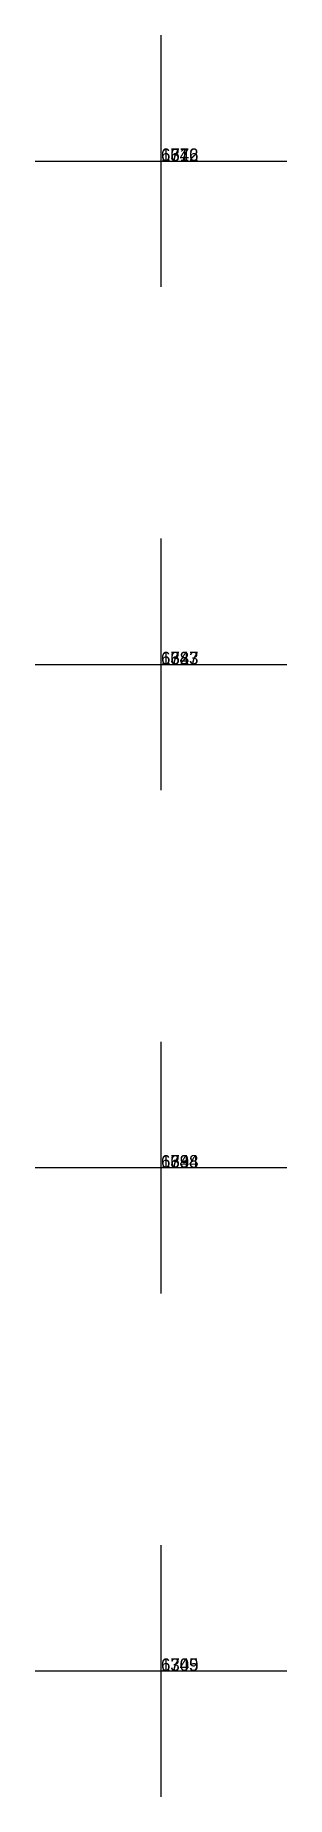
# Model space of a CAD drawing. Extents: x 581016 to 32581281, y 5319910 to 5321142.
# Drawn here: x 581016 to 581018, y 5319909.5 to 5319923.5 of the extents above; entities that cross this region are included whole.
import ezdxf

# ---------------------------------------------------------------- set-up
doc = ezdxf.new("R2010")
doc.units = 0
doc.header["$PDMODE"] = 2

msp = doc.modelspace()

# ---------------------------------------------------------------- texts
at = {"linetype": 'CONTINUOUS'}
for s, p in [('667', (581017, 5319922.5)), ('671', (581017, 5319922.5)), ('1342', (581017, 5319922.5)), ('1346', (581017, 5319922.5)), ('668', (581017, 5319918.5)), ('672', (581017, 5319918.5)), ('1343', (581017, 5319918.5)), ('1347', (581017, 5319918.5)), ('669', (581017, 5319914.5)), ('673', (581017, 5319914.5)), ('1344', (581017, 5319914.5)), ('1348', (581017, 5319914.5)), ('670', (581017, 5319910.5)), ('674', (581017, 5319910.5)), ('1345', (581017, 5319910.5)), ('1349', (581017, 5319910.5))]:
    msp.add_text(s, height=0.1, dxfattribs=at).set_placement(p)

# ---------------------------------------------------------------- linework, layer by layer
at = {"linetype": 'CONTINUOUS'}
for p in [(581017, 5319922.5), (581017, 5319922.5), (581017, 5319922.5), (581017, 5319922.5), (581017, 5319918.5), (581017, 5319918.5), (581017, 5319918.5), (581017, 5319918.5), (581017, 5319914.5), (581017, 5319914.5), (581017, 5319914.5), (581017, 5319914.5), (581017, 5319910.5), (581017, 5319910.5), (581017, 5319910.5), (581017, 5319910.5)]:
    msp.add_point(p, dxfattribs=at)

msp.set_redraw_order([(e.dxf.handle, doc.entitydb.next_handle()) for e in msp.query("TEXT MTEXT ATTDEF DIMENSION ARC_DIMENSION")])  # texts and dimensions are drawn at this point

doc.saveas('drawing.dxf')
